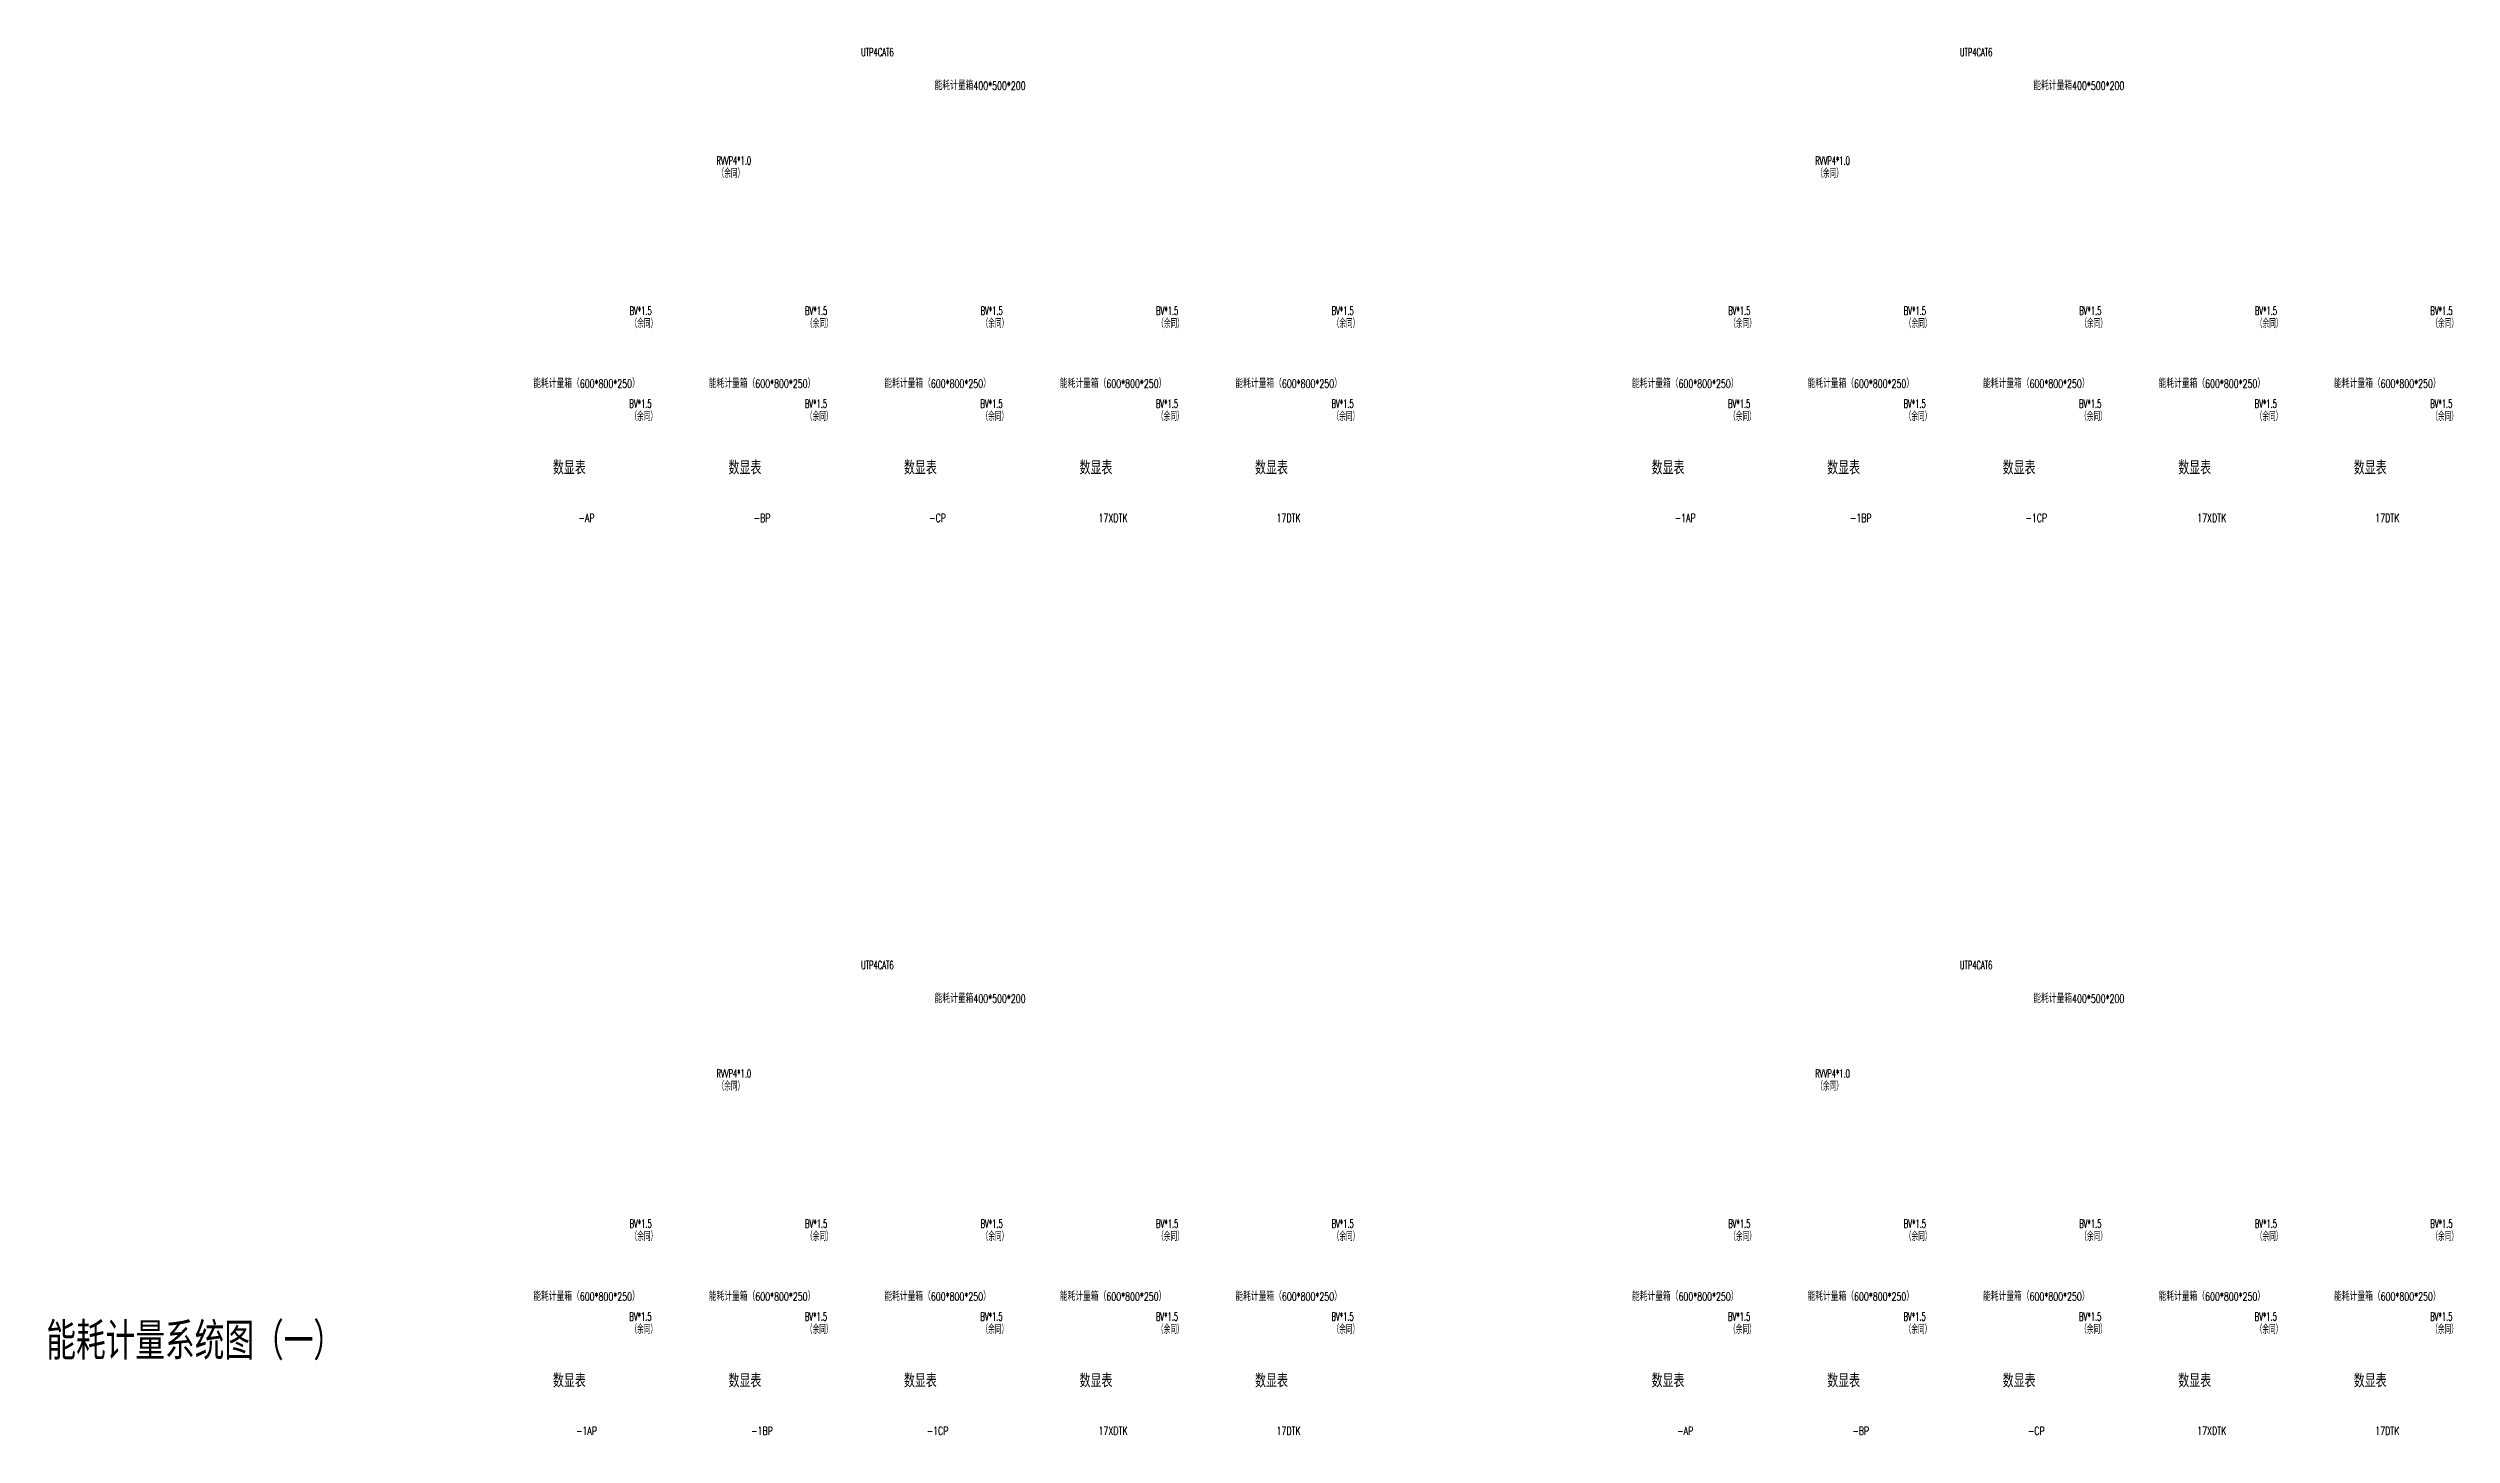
# Model space of a CAD drawing. Extents: x 2114868 to 5528286, y 1846921 to 2016792.
# Drawn here: x 4487461 to 4566451, y 1849002 to 1894577 of the extents above; entities that cross this region are included whole.
import ezdxf
from ezdxf.enums import TextEntityAlignment as Align

# ---------------------------------------------------------------- set-up
doc = ezdxf.new("R2010")
doc.units = 0
doc.header["$LTSCALE"] = 1000
doc.header["$MEASUREMENT"] = 0
doc.layers.add('PUB_TITLE', color=4, linetype='Continuous')
doc.layers.add('电气系统图', color=7, linetype='Continuous')
doc.styles.add('_TEL_DIM', font='SIMPLEX', dxfattribs={"width": 0.8, "height": 3.5, "bigfont": 'HZTXT'})
doc.styles.add('HZTXT', font='SIMPLEX.shx', dxfattribs={"width": 0.8, "height": 2500, "bigfont": 'HZTXT.shx'})

msp = doc.modelspace()

# ---------------------------------------------------------------- texts
at = {"layer": 'PUB_TITLE', "style": 'HZTXT', "width": 0.8}
msp.add_text('能耗计量系统图（一）', height=1218.8, dxfattribs=at).set_placement((4487404, 1851473))
at = {"layer": '电气系统图', "style": '_TEL_DIM', "width": 0.6}
for s, p in [('UTP4CAT6', (4514177, 1894307)), ('UTP4CAT6', (4550281, 1894307)), ('RVVP4*1.0', (4509426, 1890745)), ('（余同）', (4509460, 1890316)), ('RVVP4*1.0', (4545530, 1890745)), ('（余同）', (4545564, 1890316)), ('BV*1.5', (4506568, 1885809)), ('（余同）', (4506601, 1885380)), ('BV*1.5', (4512336, 1885809)), ('（余同）', (4512369, 1885380)), ('BV*1.5', (4518104, 1885809)), ('（余同）', (4518137, 1885380)), ('BV*1.5', (4523871, 1885809)), ('（余同）', (4523905, 1885380)), ('BV*1.5', (4529639, 1885809)), ('（余同）', (4529673, 1885380)), ('BV*1.5', (4542672, 1885809)), ('（余同）', (4542705, 1885380)), ('BV*1.5', (4548440, 1885809)), ('（余同）', (4548473, 1885380)), ('BV*1.5', (4554207, 1885809)), ('（余同）', (4554241, 1885380)), ('BV*1.5', (4559975, 1885809)), ('（余同）', (4560009, 1885380)), ('BV*1.5', (4565743, 1885809)), ('（余同）', (4565776, 1885380)), ('BV*1.5', (4506563, 1882756)), ('（余同）', (4506596, 1882327)), ('BV*1.5', (4512330, 1882756)), ('（余同）', (4512364, 1882327)), ('BV*1.5', (4518098, 1882756)), ('（余同）', (4518132, 1882327)), ('BV*1.5', (4523866, 1882756)), ('（余同）', (4523899, 1882327)), ('BV*1.5', (4529634, 1882756)), ('（余同）', (4529667, 1882327)), ('BV*1.5', (4542666, 1882756)), ('（余同）', (4542700, 1882327)), ('BV*1.5', (4548434, 1882756)), ('（余同）', (4548468, 1882327)), ('BV*1.5', (4554202, 1882756)), ('（余同）', (4554235, 1882327)), ('BV*1.5', (4559970, 1882756)), ('（余同）', (4560003, 1882327)), ('BV*1.5', (4565738, 1882756)), ('（余同）', (4565771, 1882327)), ('UTP4CAT6', (4514177, 1864307)), ('UTP4CAT6', (4550281, 1864307)), ('RVVP4*1.0', (4509426, 1860745)), ('RVVP4*1.0', (4545530, 1860745)), ('（余同）', (4509460, 1860316)), ('（余同）', (4545564, 1860316)), ('BV*1.5', (4506568, 1855809)), ('（余同）', (4506601, 1855380)), ('BV*1.5', (4512336, 1855809)), ('（余同）', (4512369, 1855380)), ('BV*1.5', (4518104, 1855809)), ('（余同）', (4518137, 1855380)), ('BV*1.5', (4523871, 1855809)), ('（余同）', (4523905, 1855380)), ('BV*1.5', (4529639, 1855809)), ('（余同）', (4529673, 1855380)), ('BV*1.5', (4542672, 1855809)), ('（余同）', (4542705, 1855380)), ('BV*1.5', (4548440, 1855809)), ('（余同）', (4548473, 1855380)), ('BV*1.5', (4554207, 1855809)), ('（余同）', (4554241, 1855380)), ('BV*1.5', (4559975, 1855809)), ('（余同）', (4560009, 1855380)), ('BV*1.5', (4565743, 1855809)), ('（余同）', (4565776, 1855380)), ('BV*1.5', (4506563, 1852756)), ('（余同）', (4506596, 1852327)), ('BV*1.5', (4512330, 1852756)), ('（余同）', (4512364, 1852327)), ('BV*1.5', (4518098, 1852756)), ('（余同）', (4518132, 1852327)), ('BV*1.5', (4523866, 1852756)), ('（余同）', (4523899, 1852327)), ('BV*1.5', (4529634, 1852756)), ('（余同）', (4529667, 1852327)), ('BV*1.5', (4542666, 1852756)), ('（余同）', (4542700, 1852327)), ('BV*1.5', (4548434, 1852756)), ('（余同）', (4548468, 1852327)), ('BV*1.5', (4554202, 1852756)), ('（余同）', (4554235, 1852327)), ('BV*1.5', (4559970, 1852756)), ('（余同）', (4560003, 1852327)), ('BV*1.5', (4565738, 1852756)), ('（余同）', (4565771, 1852327))]:
    msp.add_text(s, height=270, dxfattribs=at).set_placement(p)
at = {"layer": '电气系统图', "style": '_TEL_DIM', "width": 0.7}
for s, p in [('能耗计量箱400*500*200', (4518087, 1893204)), ('能耗计量箱400*500*200', (4554191, 1893204)), ('能耗计量箱（600*800*250）', (4505154, 1883414)), ('能耗计量箱（600*800*250）', (4510922, 1883414)), ('能耗计量箱（600*800*250）', (4516690, 1883414)), ('能耗计量箱（600*800*250）', (4522457, 1883414)), ('能耗计量箱（600*800*250）', (4528225, 1883414)), ('能耗计量箱（600*800*250）', (4541258, 1883414)), ('能耗计量箱（600*800*250）', (4547026, 1883414)), ('能耗计量箱（600*800*250）', (4552794, 1883414)), ('能耗计量箱（600*800*250）', (4558561, 1883414)), ('能耗计量箱（600*800*250）', (4564329, 1883414)), ('能耗计量箱400*500*200', (4518087, 1863204)), ('能耗计量箱400*500*200', (4554191, 1863204)), ('能耗计量箱（600*800*250）', (4505154, 1853414)), ('能耗计量箱（600*800*250）', (4510922, 1853414)), ('能耗计量箱（600*800*250）', (4516690, 1853414)), ('能耗计量箱（600*800*250）', (4522457, 1853414)), ('能耗计量箱（600*800*250）', (4528225, 1853414)), ('能耗计量箱（600*800*250）', (4541258, 1853414)), ('能耗计量箱（600*800*250）', (4547026, 1853414)), ('能耗计量箱（600*800*250）', (4552794, 1853414)), ('能耗计量箱（600*800*250）', (4558561, 1853414)), ('能耗计量箱（600*800*250）', (4564329, 1853414))]:
    msp.add_text(s, height=270, dxfattribs=at).set_placement(p, align=Align.CENTER)
at = {"layer": '电气系统图', "color": 3, "style": '_TEL_DIM', "width": 0.8}
for p in [(4504051, 1880560), (4509818, 1880560), (4515586, 1880560), (4521354, 1880560), (4527122, 1880560), (4540155, 1880560), (4545922, 1880560), (4551690, 1880560), (4557458, 1880560), (4563226, 1880560), (4504051, 1850560), (4509818, 1850560), (4515586, 1850560), (4521354, 1850560), (4527122, 1850560), (4540155, 1850560), (4545922, 1850560), (4551690, 1850560), (4557458, 1850560), (4563226, 1850560)]:
    msp.add_text('数显表', height=450, dxfattribs=at).set_placement(p)
at = {"layer": '电气系统图', "color": 1, "style": '_TEL_DIM', "width": 0.7}
for s, p in [('-AP', (4505154, 1879002)), ('-BP', (4510922, 1879002)), ('-CP', (4516690, 1879002)), ('17XDTK', (4522457, 1879002)), ('17DTK', (4528225, 1879002)), ('-1AP', (4541258, 1879002)), ('-1BP', (4547026, 1879002)), ('-1CP', (4552794, 1879002)), ('17XDTK', (4558561, 1879002)), ('17DTK', (4564329, 1879002)), ('-1AP', (4505154, 1849002)), ('-1BP', (4510922, 1849002)), ('-1CP', (4516690, 1849002)), ('17XDTK', (4522457, 1849002)), ('17DTK', (4528225, 1849002)), ('-AP', (4541258, 1849002)), ('-BP', (4547026, 1849002)), ('-CP', (4552794, 1849002)), ('17XDTK', (4558561, 1849002)), ('17DTK', (4564329, 1849002))]:
    msp.add_text(s, height=270, dxfattribs=at).set_placement(p, align=Align.CENTER)

doc.saveas('drawing.dxf')
